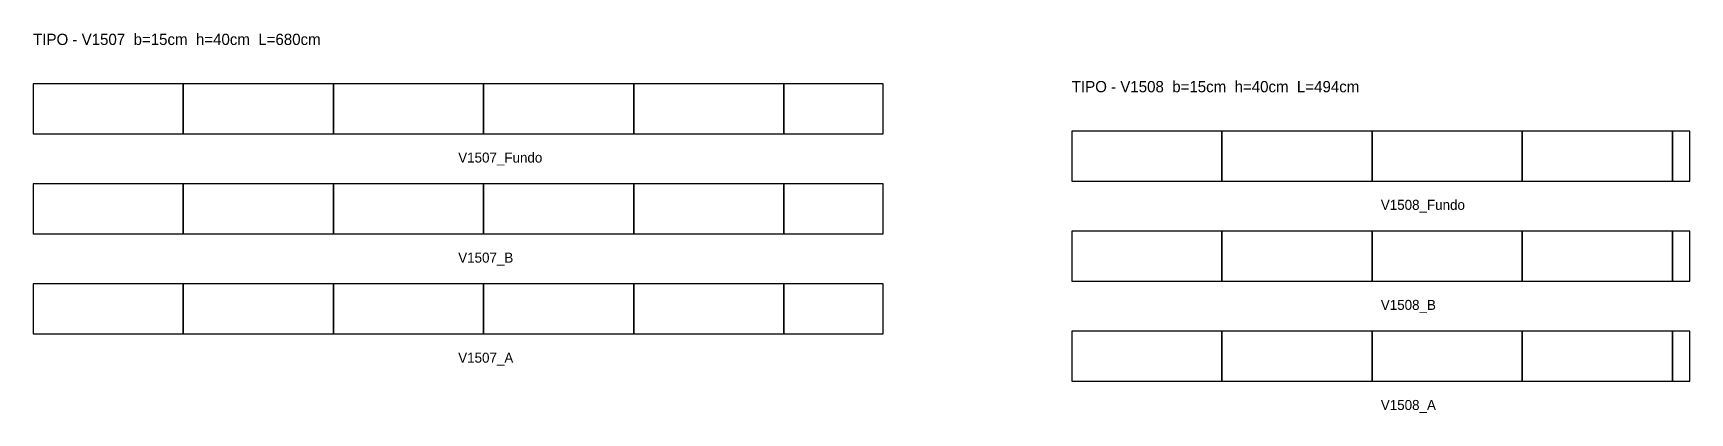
# Model space of a CAD drawing. Header units: metres. Extents: x -378 to 9631, y -10925 to 13375.
# Drawn here: x 3641 to 4965, y 6728 to 7032 of the extents above; entities that cross this region are included whole.
import ezdxf

# ---------------------------------------------------------------- set-up
doc = ezdxf.new("R2010")
doc.units = ezdxf.units.M

msp = doc.modelspace()

# ---------------------------------------------------------------- texts
at = {"layer": 'NOMENCLATURA', "char_height": 9, "attachment_point": 1}
for s, insert in [('TIPO - V1507  b=15cm  h=40cm  L=680cm', (3640.82, 7031.37)), ('TIPO - V1508  b=15cm  h=40cm  L=494cm', (4470.97, 6993.58))]:
    msp.add_mtext(s, dxfattribs=dict(at, insert=insert))
at = {"layer": 'Texto Secao', "char_height": 8, "attachment_point": 1}
for s, insert in [('V1507_Fundo', (3980.57, 6936.37)), ('V1508_Fundo', (4717.97, 6898.58)), ('V1507_B', (3980.57, 6856.37)), ('V1508_B', (4717.97, 6818.58)), ('V1507_A', (3980.57, 6776.37)), ('V1508_A', (4717.97, 6738.58))]:
    msp.add_mtext(s, dxfattribs=dict(at, insert=insert))

# ---------------------------------------------------------------- linework, layer by layer
at = {"layer": 'Paineis'}
for points in [[(3640.82, 6951.37), (3760.82, 6951.37), (3760.82, 6991.37), (3640.82, 6991.37)], [(3760.82, 6951.37), (3880.82, 6951.37), (3880.82, 6991.37), (3760.82, 6991.37)], [(3880.82, 6951.37), (4000.82, 6951.37), (4000.82, 6991.37), (3880.82, 6991.37)], [(4000.82, 6951.37), (4120.82, 6951.37), (4120.82, 6991.37), (4000.82, 6991.37)], [(4120.82, 6951.37), (4240.82, 6951.37), (4240.82, 6991.37), (4120.82, 6991.37)], [(4240.82, 6951.37), (4320.32, 6951.37), (4320.32, 6991.37), (4240.82, 6991.37)], [(4470.97, 6913.58), (4590.97, 6913.58), (4590.97, 6953.58), (4470.97, 6953.58)], [(4590.97, 6913.58), (4710.97, 6913.58), (4710.97, 6953.58), (4590.97, 6953.58)], [(4710.97, 6913.58), (4830.97, 6913.58), (4830.97, 6953.58), (4710.97, 6953.58)], [(4830.97, 6913.58), (4950.97, 6913.58), (4950.97, 6953.58), (4830.97, 6953.58)], [(4950.97, 6913.58), (4964.97, 6913.58), (4964.97, 6953.58), (4950.97, 6953.58)], [(3640.82, 6871.37), (3760.82, 6871.37), (3760.82, 6911.37), (3640.82, 6911.37)], [(3760.82, 6871.37), (3880.82, 6871.37), (3880.82, 6911.37), (3760.82, 6911.37)], [(3880.82, 6871.37), (4000.82, 6871.37), (4000.82, 6911.37), (3880.82, 6911.37)], [(4000.82, 6871.37), (4120.82, 6871.37), (4120.82, 6911.37), (4000.82, 6911.37)], [(4120.82, 6871.37), (4240.82, 6871.37), (4240.82, 6911.37), (4120.82, 6911.37)], [(4240.82, 6871.37), (4320.32, 6871.37), (4320.32, 6911.37), (4240.82, 6911.37)], [(4470.97, 6833.58), (4590.97, 6833.58), (4590.97, 6873.58), (4470.97, 6873.58)], [(4590.97, 6833.58), (4710.97, 6833.58), (4710.97, 6873.58), (4590.97, 6873.58)], [(4710.97, 6833.58), (4830.97, 6833.58), (4830.97, 6873.58), (4710.97, 6873.58)], [(4830.97, 6833.58), (4950.97, 6833.58), (4950.97, 6873.58), (4830.97, 6873.58)], [(4950.97, 6833.58), (4964.97, 6833.58), (4964.97, 6873.58), (4950.97, 6873.58)], [(3640.82, 6791.37), (3760.82, 6791.37), (3760.82, 6831.37), (3640.82, 6831.37)], [(3760.82, 6791.37), (3880.82, 6791.37), (3880.82, 6831.37), (3760.82, 6831.37)], [(3880.82, 6791.37), (4000.82, 6791.37), (4000.82, 6831.37), (3880.82, 6831.37)], [(4000.82, 6791.37), (4120.82, 6791.37), (4120.82, 6831.37), (4000.82, 6831.37)], [(4120.82, 6791.37), (4240.82, 6791.37), (4240.82, 6831.37), (4120.82, 6831.37)], [(4240.82, 6791.37), (4320.32, 6791.37), (4320.32, 6831.37), (4240.82, 6831.37)], [(4470.97, 6753.58), (4590.97, 6753.58), (4590.97, 6793.58), (4470.97, 6793.58)], [(4590.97, 6753.58), (4710.97, 6753.58), (4710.97, 6793.58), (4590.97, 6793.58)], [(4710.97, 6753.58), (4830.97, 6753.58), (4830.97, 6793.58), (4710.97, 6793.58)], [(4830.97, 6753.58), (4950.97, 6753.58), (4950.97, 6793.58), (4830.97, 6793.58)], [(4950.97, 6753.58), (4964.97, 6753.58), (4964.97, 6793.58), (4950.97, 6793.58)]]:
    msp.add_lwpolyline(points, close=True, dxfattribs=at)

msp.set_redraw_order([(e.dxf.handle, doc.entitydb.next_handle()) for e in msp.query("TEXT MTEXT ATTDEF DIMENSION ARC_DIMENSION")])  # texts and dimensions are drawn at this point

doc.saveas('drawing.dxf')
